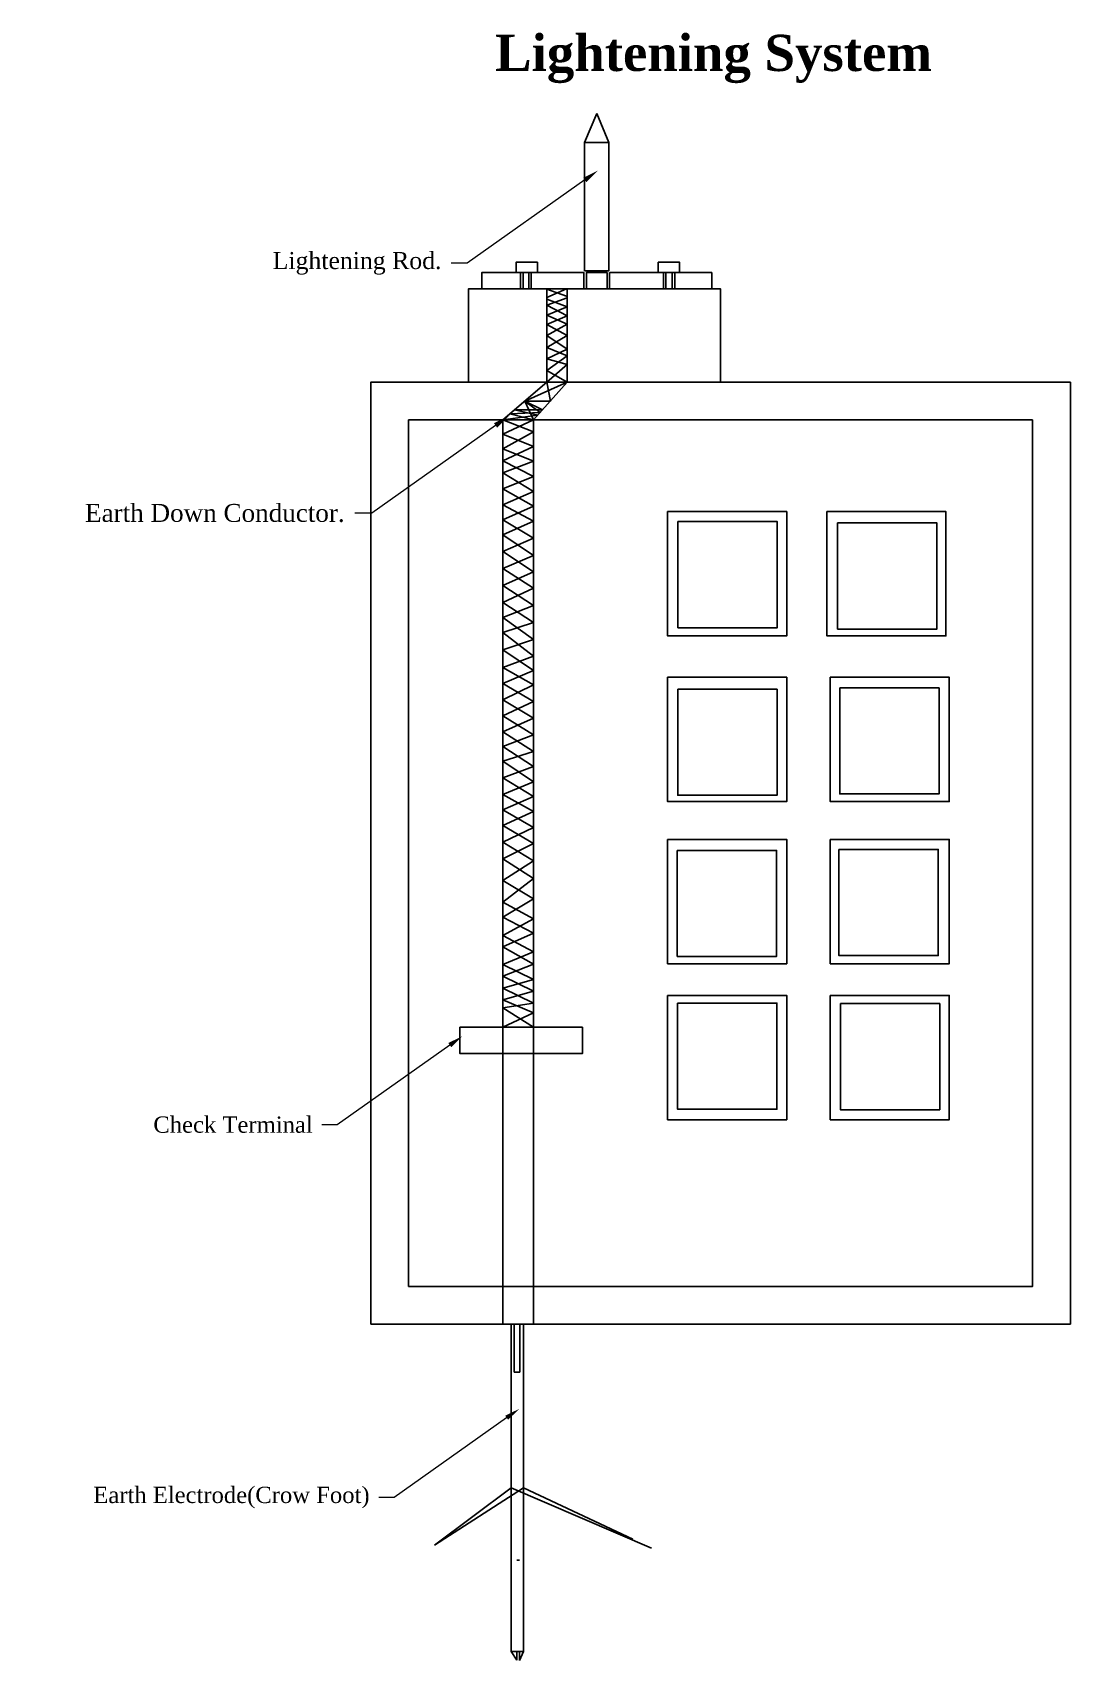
# Model space of a CAD drawing. Header units: inches. Extents: x -412 to 20037, y 548 to 16595.
# Drawn here: x 9673 to 12969, y 11425 to 16595 of the extents above; entities that cross this region are included whole.
import ezdxf
from ezdxf import colors
from ezdxf.entities.mleader import LeaderData, LeaderLine
from ezdxf.math import Vec2, Vec3

# ---------------------------------------------------------------- set-up
doc = ezdxf.new("R2010")
doc.units = ezdxf.units.IN
doc.header["$MEASUREMENT"] = 0
doc.layers.add('bath', color=4, linetype='Continuous')
doc.styles.get("Standard").update_dxf_attribs({"font": 'arial.ttf'})

msp = doc.modelspace()

# ---------------------------------------------------------------- texts
at = {"lineweight": 25, "insert": (11141.76, 16588.58), "char_height": 115.2, "attachment_point": 1}
msp.add_mtext_dynamic_manual_height_columns('{\\fTimes New Roman|b1|i0|c0|p18;Lightening System}', width=8633.1958, gutter_width=0.8, heights=[0], dxfattribs=at)

# ---------------------------------------------------------------- linework, layer by layer
for p, q in [((11464.7, 16338.5), (11425.97, 16245.86)), ((11464.7, 16338.5), (11503.44, 16245.86)), ((11305.77, 15485.08), (11305.77, 15781.41)), ((11305.77, 15753.97), (11368.62, 15781.41)), ((11305.77, 15780.46), (11368.62, 15757.67)), ((11371.24, 15485.08), (11371.24, 15781.41)), ((11371.24, 15753.21), (11305.77, 15729.72)), ((11371.24, 15724.19), (11305.77, 15748.37)), ((11305.77, 15729.72), (11371.24, 15695.87)), ((11305.77, 15697.94), (11371.24, 15724.19)), ((11371.24, 15668.92), (11305.77, 15697.94)), ((11371.24, 15695.87), (11305.77, 15668.23)), ((11305.77, 15633.24), (11371.24, 15668.92)), ((11305.77, 15668.23), (11371.24, 15633.24)), ((11371.24, 15589.47), (11305.77, 15633.24)), ((11371.24, 15633.24), (11305.77, 15594.99)), ((11305.77, 15594.99), (11371.24, 15568.74)), ((11305.77, 15559.07), (11371.24, 15589.47)), ((11371.24, 15568.74), (11305.77, 15522.45)), ((11371.24, 15541.39), (11305.77, 15559.07)), ((11305.77, 15485.08), (11371.24, 15541.39)), ((11305.77, 15522.45), (11371.24, 15485.08)), ((11166.31, 15365.13), (11305.77, 15485.08)), ((11371.24, 15485.08), (11236.04, 15425.1)), ((11264.1, 15365.13), (11371.24, 15485.08)), ((11305.77, 15485.08), (11371.24, 15485.08)), ((11317.67, 15425.1), (11305.77, 15485.08)), ((11292.42, 15396.84), (11236.04, 15425.1)), ((11236.04, 15425.1), (11317.67, 15425.1)), ((11317.67, 15425.1), (11236.04, 15425.1)), ((11285.34, 15388.91), (11236.04, 15425.1)), ((11236.04, 15425.1), (11264.1, 15365.13)), ((11292.42, 15396.84), (11236.04, 15425.1)), ((11236.04, 15425.1), (11317.67, 15425.1)), ((11166.31, 15365.13), (11277.51, 15380.15)), ((11166.31, 15365.13), (11166.31, 12492.93)), ((11166.31, 15273.48), (11166.31, 15365.13)), ((11166.31, 15365.13), (11264.1, 15327.51)), ((11264.1, 15327.51), (11166.31, 15365.13)), ((11166.31, 15319.3), (11264.1, 15365.13)), ((11189.05, 15384.68), (11285.34, 15388.91)), ((11264.1, 15365.13), (11189.05, 15384.68)), ((11277.51, 15380.15), (11203.19, 15396.84)), ((11203.19, 15396.84), (11292.42, 15396.84)), ((11264.1, 15365.13), (11292.42, 15396.84)), ((11264.1, 15365.13), (11264.1, 12492.93)), ((11264.1, 15327.51), (11166.31, 15273.48)), ((11264.1, 15280.72), (11166.31, 15319.3)), ((11264.1, 15233.93), (11264.1, 15327.51)), ((11166.31, 15235.05), (11264.1, 15280.72)), ((11166.31, 15196.62), (11166.31, 15273.48)), ((11166.31, 15273.48), (11264.1, 15233.93)), ((11264.1, 15185.68), (11166.31, 15235.05)), ((11264.1, 15233.93), (11166.31, 15196.62)), ((11264.1, 15137.44), (11264.1, 15233.93)), ((11166.31, 15094.98), (11166.31, 15196.62)), ((11166.31, 15196.62), (11264.1, 15137.44)), ((11166.31, 15145.8), (11264.1, 15185.68)), ((11264.1, 15090.69), (11166.31, 15145.8)), ((11264.1, 15137.44), (11166.31, 15094.98)), ((11264.1, 15043.93), (11264.1, 15137.44)), ((11166.31, 15000.19), (11166.31, 15094.98)), ((11166.31, 15094.98), (11264.1, 15043.93)), ((11166.31, 15047.59), (11264.1, 15090.69)), ((11264.1, 14989.26), (11166.31, 15047.59)), ((11264.1, 15043.93), (11166.31, 15000.19)), ((11166.31, 14893.22), (11166.31, 15000.19)), ((11166.31, 15000.19), (11264.1, 14934.58)), ((11264.1, 14934.58), (11264.1, 15043.93)), ((11166.31, 14946.71), (11264.1, 14989.26)), ((11264.1, 14882.38), (11166.31, 14946.71)), ((11264.1, 14934.58), (11166.31, 14893.22)), ((11166.31, 14784.95), (11166.31, 14893.22)), ((11166.31, 14893.22), (11264.1, 14830.18)), ((11264.1, 14830.18), (11264.1, 14934.58)), ((11166.31, 14839.08), (11264.1, 14882.38)), ((11264.1, 14775.72), (11166.31, 14839.08)), ((11264.1, 14830.18), (11166.31, 14784.95)), ((11264.1, 14721.26), (11264.1, 14830.18)), ((11166.31, 14689.74), (11166.31, 14784.95)), ((11166.31, 14784.95), (11264.1, 14721.26)), ((11166.31, 14737.34), (11264.1, 14775.72)), ((11264.1, 14667.87), (11166.31, 14737.34)), ((11264.1, 14721.26), (11166.31, 14689.74)), ((11166.31, 14579.09), (11166.31, 14689.74)), ((11166.31, 14689.74), (11264.1, 14614.48)), ((11264.1, 14614.48), (11264.1, 14721.26)), ((11166.31, 14634.42), (11264.1, 14667.87)), ((11264.1, 14569.19), (11166.31, 14634.42)), ((11264.1, 14614.48), (11166.31, 14579.09)), ((11264.1, 14523.89), (11264.1, 14614.48)), ((11166.31, 14476.05), (11166.31, 14579.09)), ((11166.31, 14579.09), (11264.1, 14523.89)), ((11166.31, 14527.57), (11264.1, 14569.19)), ((11264.1, 14470.73), (11166.31, 14527.57)), ((11264.1, 14523.89), (11166.31, 14476.05)), ((11264.1, 14417.56), (11264.1, 14523.89)), ((11166.31, 14374.14), (11166.31, 14476.05)), ((11166.31, 14476.05), (11264.1, 14417.56)), ((11166.31, 14425.09), (11264.1, 14470.73)), ((11264.1, 14364.62), (11166.31, 14425.09)), ((11264.1, 14417.56), (11166.31, 14374.14)), ((11264.1, 14311.68), (11264.1, 14417.56)), ((11166.31, 14280.72), (11166.31, 14374.14)), ((11166.31, 14374.14), (11264.1, 14311.68)), ((11166.31, 14327.43), (11264.1, 14364.62)), ((11264.1, 14263.76), (11166.31, 14327.43)), ((11264.1, 14311.68), (11166.31, 14280.72)), ((11166.31, 14175.64), (11166.31, 14280.72)), ((11166.31, 14280.72), (11264.1, 14215.84)), ((11264.1, 14215.84), (11264.1, 14311.68)), ((11166.31, 14228.18), (11264.1, 14263.76)), ((11264.1, 14168.54), (11166.31, 14228.18)), ((11264.1, 14215.84), (11166.31, 14175.64)), ((11166.31, 14077.01), (11166.31, 14175.64)), ((11166.31, 14175.64), (11264.1, 14121.24)), ((11166.31, 14126.33), (11264.1, 14168.54)), ((11264.1, 14121.24), (11264.1, 14215.84)), ((11264.1, 14070.51), (11166.31, 14126.33)), ((11264.1, 14121.24), (11166.31, 14077.01)), ((11264.1, 14019.79), (11264.1, 14121.24)), ((11166.31, 13970.75), (11166.31, 14077.01)), ((11166.31, 14077.01), (11264.1, 14019.79)), ((11166.31, 14023.88), (11264.1, 14070.51)), ((11264.1, 13964.06), (11166.31, 14023.88)), ((11264.1, 14019.79), (11166.31, 13970.75)), ((11264.1, 13908.32), (11264.1, 14019.79)), ((11166.31, 13833.3), (11166.31, 13970.75)), ((11166.31, 13970.75), (11264.1, 13908.32)), ((11166.31, 13902.02), (11264.1, 13964.06)), ((11264.1, 13908.32), (11166.31, 13833.3)), ((11264.1, 13844.25), (11166.31, 13902.02)), ((11264.1, 13780.18), (11264.1, 13908.32)), ((11166.31, 13785.51), (11264.1, 13844.25)), ((11264.1, 13780.18), (11166.31, 13833.3)), ((11166.31, 13833.3), (11264.1, 13780.18)), ((11264.1, 13735.3), (11166.31, 13785.51)), ((11264.1, 13780.18), (11166.31, 13727.1)), ((11166.31, 13691.83), (11264.1, 13735.3)), ((11166.31, 13727.1), (11264.1, 13675.2)), ((11264.1, 13636.67), (11166.31, 13691.83)), ((11264.1, 13675.2), (11166.31, 13635.38)), ((11166.31, 13597.74), (11264.1, 13636.67)), ((11166.31, 13635.38), (11264.1, 13588.01)), ((11264.1, 13551.02), (11166.31, 13597.74)), ((11264.1, 13588.01), (11166.31, 13560.11)), ((11166.31, 13560.11), (11264.1, 13512.74)), ((11166.31, 13523.12), (11264.1, 13551.02)), ((11264.1, 13481.59), (11166.31, 13523.12)), ((11264.1, 13512.74), (11166.31, 13497.17)), ((11166.31, 13497.17), (11264.1, 13435.96)), ((11166.31, 13435.96), (11264.1, 13481.59)), ((11264.1, 13435.96), (11166.31, 13435.96)), ((11264.1, 13178.2), (11264.1, 13272.81)), ((11166.31, 13133.97), (11166.31, 13232.6)), ((11166.31, 13027.71), (11166.31, 13133.97)), ((11264.1, 13076.76), (11264.1, 13178.2)), ((11264.1, 12965.29), (11264.1, 13076.76)), ((11166.31, 12890.26), (11166.31, 13027.71)), ((11264.1, 12837.14), (11264.1, 12965.29)), ((11202.83, 12492.93), (11202.83, 12339.97)), ((11220.76, 12339.97), (11220.76, 12492.93)), ((11202.83, 12339.97), (11220.76, 12339.97)), ((11232.49, 11973.02), (10949.07, 11790.81)), ((10949.07, 11790.81), (11192.94, 11973.02)), ((11192.94, 11973.02), (11638.36, 11781.85)), ((11232.49, 11973.02), (11579.02, 11809.8)), ((11211.37, 11743.59), (11219.25, 11743.59)), ((11192.94, 11453.11), (11211.37, 11425.55)), ((11211.37, 11425.55), (11211.37, 11453.11)), ((11219.25, 11453.11), (11219.25, 11424.76)), ((11219.25, 11424.76), (11232.49, 11453.11))]:
    msp.add_line(p, q)
for points in [[(11503.44, 15839.09), (11425.97, 15839.09), (11425.97, 16245.86), (11503.44, 16245.86)], [(11161.32, 15833.13), (11222.98, 15833.13), (11222.98, 15807.27), (11222.98, 15781.41), (11161.32, 15781.41), (11099.65, 15781.41), (11099.65, 15807.27), (11099.65, 15833.13)], [(11208.54, 15833.13), (11276.11, 15833.13), (11276.11, 15865.97), (11208.54, 15865.97)], [(11239.89, 15833.13), (11248.84, 15833.13), (11248.84, 15807.27), (11248.84, 15781.41), (11239.89, 15781.41), (11230.93, 15781.41), (11230.93, 15807.27), (11230.93, 15833.13)], [(11340.33, 15833.13), (11423.88, 15833.13), (11423.88, 15807.27), (11423.88, 15781.41), (11340.33, 15781.41), (11256.79, 15781.41), (11256.79, 15807.27), (11256.79, 15833.13)], [(11464.65, 15833.13), (11497.47, 15833.13), (11497.47, 15807.27), (11497.47, 15781.41), (11464.65, 15781.41), (11431.83, 15781.41), (11431.83, 15807.27), (11431.83, 15833.13)], [(11590.96, 15833.13), (11676.49, 15833.13), (11676.49, 15807.27), (11676.49, 15781.41), (11590.96, 15781.41), (11505.43, 15781.41), (11505.43, 15807.27), (11505.43, 15833.13)], [(11659.91, 15833.13), (11727.48, 15833.13), (11727.48, 15865.97), (11659.91, 15865.97)], [(11694.39, 15833.13), (11704.34, 15833.13), (11704.34, 15807.27), (11704.34, 15781.41), (11694.39, 15781.41), (11684.45, 15781.41), (11684.45, 15807.27), (11684.45, 15833.13)], [(11770.97, 15833.13), (11829.65, 15833.13), (11829.65, 15807.27), (11829.65, 15781.41), (11770.97, 15781.41), (11712.29, 15781.41), (11712.29, 15807.27), (11712.29, 15833.13)], [(11858.1, 15485.08), (11057.15, 15485.08), (11057.15, 15781.41), (11858.1, 15781.41)], [(12968.81, 15485.08), (10747.39, 15485.08), (10747.39, 12492.93), (12968.81, 12492.93)], [(12848.86, 15365.13), (10867.34, 15365.13), (10867.34, 12612.88), (12848.86, 12612.88)], [(11689.84, 15073.67), (12067.95, 15073.67), (12067.95, 14678.74), (11689.84, 14678.74)], [(12195.44, 15073.67), (12573.55, 15073.67), (12573.55, 14678.74), (12195.44, 14678.74)], [(11722.34, 15041.9), (12037.83, 15041.9), (12037.83, 14704.86), (11722.34, 14704.86)], [(12229.15, 15037.86), (12544.63, 15037.86), (12544.63, 14700.82), (12229.15, 14700.82)], [(11689.84, 14547.69), (12067.95, 14547.69), (12067.95, 14152.75), (11689.84, 14152.75)], [(12205.91, 14547.69), (12584.02, 14547.69), (12584.02, 14152.75), (12205.91, 14152.75)], [(11721.74, 14509.7), (12037.23, 14509.7), (12037.23, 14172.66), (11721.74, 14172.66)], [(12236.2, 14513.91), (12551.69, 14513.91), (12551.69, 14176.87), (12236.2, 14176.87)], [(11689.84, 14032.39), (12067.95, 14032.39), (12067.95, 13637.46), (11689.84, 13637.46)], [(12205.91, 14032.39), (12584.02, 14032.39), (12584.02, 13637.46), (12205.91, 13637.46)], [(11720.13, 13997.86), (12035.62, 13997.86), (12035.62, 13660.82), (11720.13, 13660.82)], [(12233.53, 14000.78), (12549.02, 14000.78), (12549.02, 13663.74), (12233.53, 13663.74)], [(11689.84, 13537.01), (12067.95, 13537.01), (12067.95, 13142.07), (11689.84, 13142.07)], [(11721.28, 13512.68), (12036.77, 13512.68), (12036.77, 13175.64), (11721.28, 13175.64)], [(12205.91, 13537.01), (12584.02, 13537.01), (12584.02, 13142.07), (12205.91, 13142.07)], [(12238.17, 13511.08), (12553.66, 13511.08), (12553.66, 13174.04), (12238.17, 13174.04)], [(11030.15, 13435.96), (11419.01, 13435.96), (11419.01, 13352.53), (11030.15, 13352.53)], [(11192.94, 12492.93), (11232.49, 12492.93), (11232.49, 11453.11), (11192.94, 11453.11)]]:
    msp.add_lwpolyline(points, close=True)

msp.set_redraw_order([(e.dxf.handle, doc.entitydb.next_handle()) for e in msp.query("TEXT MTEXT ATTDEF DIMENSION ARC_DIMENSION")])  # texts and dimensions are drawn at this point

# ---------------------------------------------------------------- leaders
at = {"layer": 'bath', "color": 5, "lineweight": 13}
ml = msp.add_multileader_mtext('Standard', dxfattribs=at)
ml.set_content('\\A1;{\\fTimes New Roman|b0|i0|c0|p18;\\C4;Lightening Rod.}', color=5)
ml.set_leader_properties(lineweight=5)
ml.build(insert=Vec2(0, 0))
ml.multileader.update_dxf_attribs({"dogleg_length": 0.05, "arrow_head_size": 51.06})
ctx = ml.context
ctx.base_point, ctx.char_height, ctx.arrow_head_size, ctx.landing_gap_size, ctx.plane_origin = Vec3(10424.31, 15862.7), 54.1274, 51.06, 30.64, Vec3(10837.37, 16319.22)
ctx.text_align_type = 2
notes = []
notes.append((ctx, [(1, (1, 1, 0), (11053.3, 15862.7), (-1, 0), 51.06, [(0, [(11468.3, 16156.88)], 0, [])])]))
ctx.mtext.insert, ctx.mtext.width, ctx.mtext.alignment, ctx.mtext.flow_direction = Vec3(10971.6, 15898.39), 765.5618, 3, 5
ml = msp.add_multileader_mtext('Standard', dxfattribs=at)
ml.set_content('\\A1;{\\fTimes New Roman|b0|i0|c0|p18;\\C4;Earth Down Conductor.}', color=5)
ml.set_leader_properties(lineweight=5)
ml.build(insert=Vec2(0, 0))
ml.multileader.update_dxf_attribs({"dogleg_length": 0.05, "arrow_head_size": 53.75})
ctx = ml.context
ctx.base_point, ctx.char_height, ctx.arrow_head_size, ctx.landing_gap_size, ctx.plane_origin = Vec3(9833.68, 15069.04), 56.9724, 53.75, 32.25, Vec3(10522.99, 15549.56)
ctx.text_align_type = 2
notes.append((ctx, [(1, (1, 1, 0), (10750.27, 15069.04), (-1, 0), 53.75, [(0, [(11187.09, 15378.69)], 0, [])])]))
ctx.mtext.insert, ctx.mtext.width, ctx.mtext.alignment, ctx.mtext.flow_direction = Vec3(10664.28, 15098.17), 805.8009, 3, 5
ml = msp.add_multileader_mtext('Standard', dxfattribs=at)
ml.set_content('\\A1;{\\fTimes New Roman|b0|i0|c0|p18;\\C4;Check Terminal}', color=5)
ml.set_leader_properties(lineweight=5)
ml.build(insert=Vec2(0, 0))
ml.multileader.update_dxf_attribs({"dogleg_length": 0.05, "arrow_head_size": 48.85})
ctx = ml.context
ctx.base_point, ctx.char_height, ctx.arrow_head_size, ctx.landing_gap_size, ctx.plane_origin = Vec3(10043.01, 13126.16), 51.7787, 48.85, 29.31, Vec3(10434.22, 13562.87)
ctx.text_align_type = 2
notes.append((ctx, [(1, (1, 1, 0), (10640.78, 13126.16), (-1, 0), 48.85, [(0, [(11037.77, 13407.58)], 0, [])])]))
ctx.mtext.insert, ctx.mtext.width, ctx.mtext.alignment, ctx.mtext.flow_direction = Vec3(10562.63, 13152.63), 732.3418, 3, 5
ml = msp.add_multileader_mtext('Standard', dxfattribs=at)
ml.set_content('\\A1;{\\fTimes New Roman|b0|i0|c0|p18;\\C4;Earth Electrode(Crow Foot)}', color=5)
ml.set_leader_properties(lineweight=5)
ml.build(insert=Vec2(0, 0))
ml.multileader.update_dxf_attribs({"dogleg_length": 0.05, "arrow_head_size": 48.85})
ctx = ml.context
ctx.base_point, ctx.char_height, ctx.arrow_head_size, ctx.landing_gap_size, ctx.plane_origin = Vec3(9860.95, 11942.43), 51.7787, 48.85, 29.31, Vec3(10614.88, 12379.14)
ctx.text_align_type = 2
notes.append((ctx, [(1, (1, 1, 0), (10821.44, 11942.43), (-1, 0), 48.85, [(0, [(11218.43, 12223.85)], 0, [])])]))
ctx.mtext.insert, ctx.mtext.width, ctx.mtext.alignment, ctx.mtext.flow_direction = Vec3(10743.29, 11976.49), 1070.1714, 3, 5
for ctx, leaders in notes:
    for number, flags, end, landing, length, lines in leaders:
        leader = LeaderData()
        leader.index, (leader.has_last_leader_line, leader.has_dogleg_vector, leader.attachment_direction) = number, flags
        leader.last_leader_point, leader.dogleg_vector, leader.dogleg_length = Vec3(end), Vec3(landing), length
        for number, points, colour, breaks in lines:
            line = LeaderLine()
            line.index, line.vertices, line.color, line.breaks = number, Vec3.list(points), colors.encode_raw_color(colour), breaks
            leader.lines.append(line)
        ctx.leaders.append(leader)

doc.saveas('drawing.dxf')
